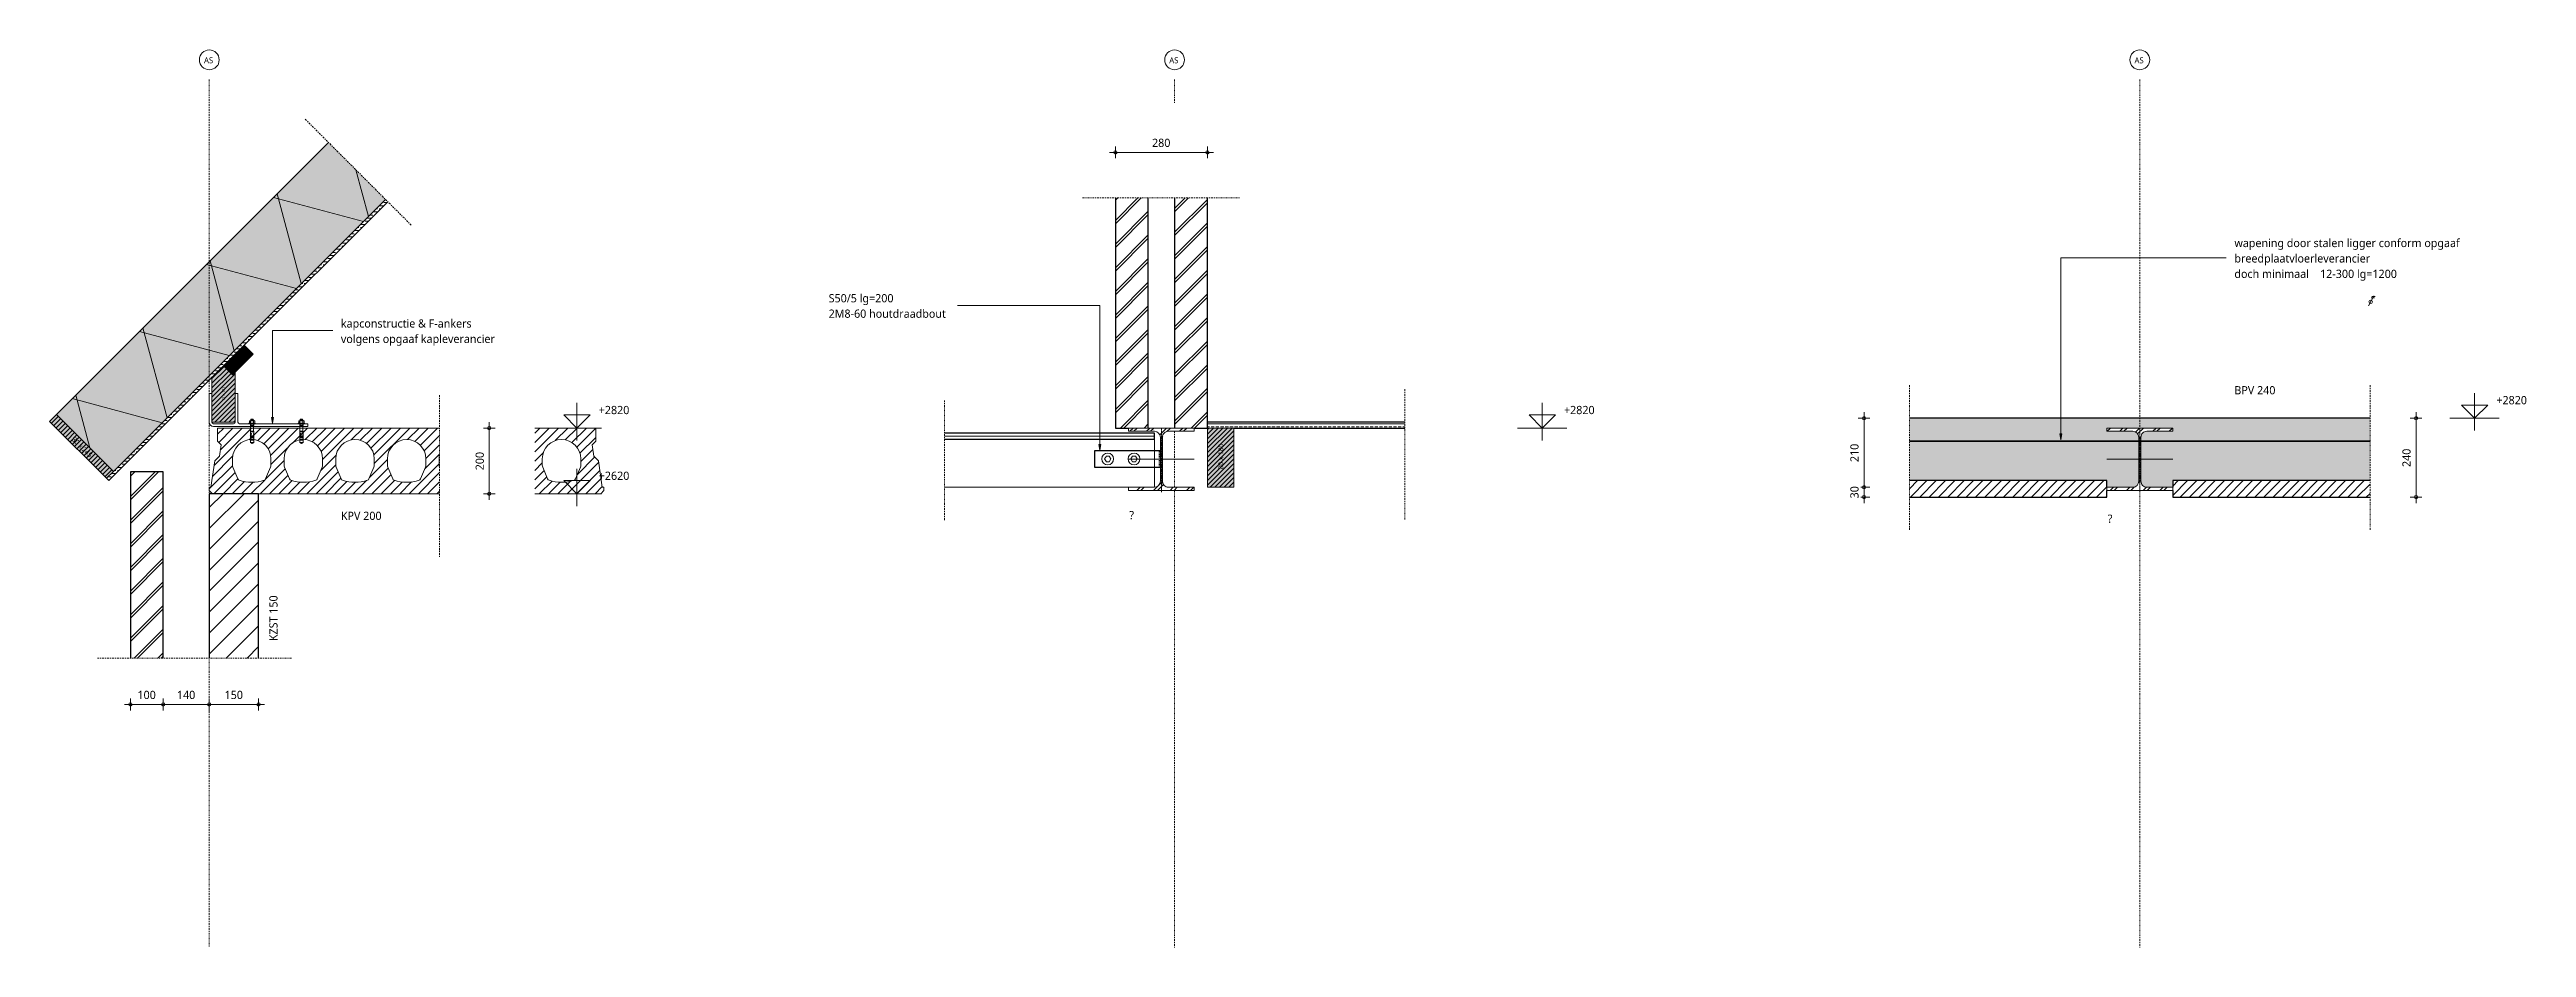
# Model space of a CAD drawing. Header units: millimetres. Extents: x -14163 to 55687, y -143 to 37302.
# Drawn here: x 21556 to 29087, y 530 to 3261 of the extents above; entities that cross this region are included whole.
import ezdxf

# ---------------------------------------------------------------- set-up
doc = ezdxf.new("R2010")
doc.units = ezdxf.units.MM
doc.linetypes.add('MV_center', pattern=[15, 6, -3, 3, -3])
doc.linetypes.add('MV_hartlijn_staal', pattern=[6.6, 5, -0.8, 0, -0.8])
for name, color, linetype, lineweight in [('A-ANNO-DIMS', 211, 'Continuous', 13), ('A-ANNO-DIMS-10', 211, 'Continuous', 13), ('A-ANNO-NOTE', 131, 'Continuous', 18), ('A-DETL', 90, 'Continuous', 13), ('A-DETL-GENF', 92, 'Continuous', 18), ('A-DETL-IDEN', 3, 'Continuous', 18), ('A-DETL-MEDM', 33, 'Continuous', 18), ('A-DETL-THIN', 151, 'Continuous', 18), ('G-ANNO-TEXT', 231, 'Continuous', 13)]:
    doc.layers.add(name, color=color, linetype=linetype, lineweight=lineweight)
doc.styles.add('Segoe UI', font='segoeui.ttf', dxfattribs={"height": 15})
doc.styles.add('Segoe UI_1', font='segoeui.ttf', dxfattribs={"height": 8})
doc.styles.add('Segoe UI_2', font='segoeui.ttf', dxfattribs={"height": 18})
doc.styles.add('Segoe UI_3', font='segoeui.ttf', dxfattribs={"height": 25})
doc.styles.add('Segoe UI_I', font='segoeui.ttf', dxfattribs={"height": 25})
doc.dimstyles.new('2_5_mm', dxfattribs={"dimscale": 304.8, "dimtxt": 26.184099, "dimasz": 0.032808, "dimexe": 0.059055, "dimexo": 0.0625, "dimgap": 0.029528, "dimtad": 1, "dimdec": 0, "dimzin": 0, "dimdsep": 46, "dimtxsty": 'Segoe UI_3', "dimblk1": 'DOTBLANK', "dimblk2": 'DOTBLANK', "dimsah": 1, "dimcen": 0.09, "dimdle": 0.059055, "dimazin": 0, "dimtfac": 1, "dimtdec": 4, "dimtix": 1, "dimtmove": 0, "dimatfit": 3, "dimfxl": 0.059055, "dimfxlon": 1, "dimtvp": 1, "dimtfill": 1, "dimtolj": 1, "dimtzin": 0, "dimarcsym": 2})
pattern_1 = [(45, (0, 0), (-14.142136, 14.142136), [])]
pattern_2 = [(0, (0, 0), (0, 18.952), []), (0, (0, 9.476), (0, 18.952), [9.476, -4.738])]
pattern_3 = [(45, (0, 0), (-35.92102, 35.92102), []), (45, (10.16, 0), (-35.92102, 35.92102), [])]

msp = doc.modelspace()

# ---------------------------------------------------------------- texts
at = {"layer": 'A-ANNO-NOTE', "lineweight": 13, "attachment_point": 1}
for s, insert, char_height, width, rotation, style in [('38 x 89', (22115.3, 2307.6), 8, 47.3, 45, 'Segoe UI_1'), ('71 x 171', (22081, 2193.2), 8, 55.316, 90, 'Segoe UI_1'), ('30 x 245', (21632.1, 2084.3), 15, 94.599, 315, 'Segoe UI'), ('80 x 180', (25109.4, 1983.5), 15, 94.599, 90, 'Segoe UI')]:
    msp.add_mtext(s, dxfattribs=dict(at, insert=insert, char_height=char_height, width=width, rotation=rotation, style=style))
at = {"layer": 'A-DETL-IDEN', "lineweight": 13, "char_height": 25, "width": 19.24, "attachment_point": 1, "style": 'Segoe UI_3', "bg_fill": 3, "box_fill_scale": 1.25, "bg_fill_color": 9, "bg_fill_true_color": 13158600, "bg_fill_transparency": 0}
for insert in [(24838.8, 1857.2), (27813.8, 1846.3)]:
    msp.add_mtext('?', dxfattribs=dict(at, insert=insert))
at = {"layer": 'G-ANNO-TEXT', "color": 7, "char_height": 25, "attachment_point": 1}
for s, insert, width, style in [('wapening door stalen ligger conform opgaaf', (28198.9, 2685), 839.367, 'Segoe UI_3'), ('breedplaatvloerleverancier', (28198.9, 2638.1), 496.245, 'Segoe UI_3'), ('doch minimaal    12-300 lg=1200', (28198.9, 2591.1), 627.721, 'Segoe UI_3'), ('S50/5 lg=200', (23924.5, 2517), 254.937, 'Segoe UI_3'), ('kapconstructie & F-ankers', (22441.4, 2440.2), 489.029, 'Segoe UI_3'), ('2M8-60 houtdraadbout', (23924.5, 2470), 443.333, 'Segoe UI_3'), ('volgens opgaaf kapleverancier', (22441.4, 2393.3), 569.198, 'Segoe UI_3'), ('BPV 240', (28198.9, 2237.1), 156.329, 'Segoe UI_3'), ('+2820', (28995.4, 2206.9), 121.856, 'Segoe UI_I'), ('+2820', (23225.4, 2176.9), 121.856, 'Segoe UI_I'), ('+2820', (26160.4, 2176.9), 121.856, 'Segoe UI_I'), ('+2620 ', (23225.4, 1976.9), 133.882, 'Segoe UI_I'), ('KPV 200', (22441.4, 1855.1), 157.131, 'Segoe UI_3')]:
    msp.add_mtext(s, dxfattribs=dict(at, insert=insert, width=width, style=style))
at = {"layer": 'G-ANNO-TEXT', "color": 7, "insert": (22223.7, 1461.5), "char_height": 25, "width": 175.57, "attachment_point": 1, "rotation": 90, "style": 'Segoe UI_3'}
msp.add_mtext('KZST 150', dxfattribs=at)

# ---------------------------------------------------------------- blocks, each defined once
blk = doc.blocks.new('00 hout_rechthoekig_sls - Vuren 71x171-3429558-Details Constructie')
at = {"layer": 'A-DETL-GENF', "lineweight": 13}
blk.add_hatch(color=256, dxfattribs=at).paths.add_polyline_path([(0, 0), (0, -71), (152.8, -71), (144.1, -62.4), (171, -35.5), (135.5, 0), (39.7, 0)])
at = {"layer": 'A-DETL-MEDM', "lineweight": 13}
h = blk.add_hatch(dxfattribs=at)
h.set_pattern_fill('FP_153', color=256, style=0, pattern_type=2)
h.set_pattern_definition([(315, (-2127.62, 22049.316), (7.071068, 7.071068), [])])
h.paths.add_polyline_path([(0, 0), (0, -71), (152.8, -71), (144.1, -62.4), (171, -35.5), (135.5, 0), (39.7, 0)])
at = {"layer": 'A-DETL-MEDM'}
for p, q in [((0, 0), (135.5, 0)), ((0, -71), (0, 0)), ((152.8, -71), (0, -71)), ((152.8, -71), (0, -71))]:
    blk.add_line(p, q, dxfattribs=at)
blk = doc.blocks.new('23 VBI kanaalplaat - KPV200-V71-Details Constructie')
at = {"layer": 'A-DETL-GENF', "lineweight": 5}
h = blk.add_hatch(dxfattribs=at)
h.set_pattern_fill('FP_158', color=256, style=0, pattern_type=2)
h.set_pattern_definition([(45, (-22041.316, -1909.62), (-14.142136, 14.142136), [])])
h.paths.add_polyline_path([(229.2, 0), (700, 0), (700, 80.3), (699.7, 81.1), (698.8, 83.9), (698.5, 86.9), (698.5, 106.5), (699, 114.2), (700, 119.2), (700, 200), (25, 200), (25, 160), (35.6, 149.4), (30.7, 114.7), (16.5, 100.6), (5, 20), (0, 20), (0, 10), (10, 0), (150, 0)])
h.paths.add_polyline_path([(1190, 0), (1200, 10), (1200, 20), (1195, 20), (1183.5, 100.6), (1169.3, 114.7), (1164.4, 149.4), (1175, 160), (1175, 200), (989.7, 200), (989.7, 0), (1129.8, 0)])
h.paths.add_polyline_path([(443, 35), (430.1, 35.7), (417.5, 37.7), (405, 41.2), (403.7, 41.8), (402.5, 42.7), (401.5, 43.8), (400.8, 45.1), (385.7, 81.1), (384.8, 83.9), (384.5, 86.9), (384.5, 106.5), (385, 114.2), (386.5, 121.6), (389, 128.9), (392.3, 135.8), (396.6, 142.1), (401.6, 147.9), (407.4, 152.9), (413.8, 157.2), (420.6, 160.5), (427.9, 163), (435.4, 164.5), (443, 165), (450.6, 164.5), (458.1, 163), (465.4, 160.5), (472.3, 157.2), (478.6, 152.9), (484.4, 147.9), (489.4, 142.1), (493.7, 135.8), (497, 128.9), (499.5, 121.6), (501, 114.2), (501.5, 106.5), (501.5, 86.9), (501.2, 83.9), (500.3, 81.1), (485.2, 45.1), (484.5, 43.8), (483.5, 42.7), (482.3, 41.8), (481, 41.2), (468.5, 37.7), (455.9, 35.7)])
h.paths.add_polyline_path([(286, 35), (273.1, 35.7), (260.5, 37.7), (248, 41.2), (246.7, 41.8), (245.5, 42.7), (244.5, 43.8), (243.8, 45.1), (228.7, 81.1), (227.8, 83.9), (227.5, 86.9), (227.5, 106.5), (228, 114.2), (229.5, 121.6), (232, 128.9), (235.3, 135.8), (239.6, 142.1), (244.6, 147.9), (250.4, 152.9), (256.8, 157.2), (263.6, 160.5), (270.9, 163), (278.4, 164.5), (286, 165), (293.6, 164.5), (301.1, 163), (308.4, 160.5), (315.3, 157.2), (321.6, 152.9), (327.4, 147.9), (332.4, 142.1), (336.7, 135.8), (340, 128.9), (342.5, 121.6), (344, 114.2), (344.5, 106.5), (344.5, 86.9), (344.2, 83.9), (343.3, 81.1), (328.2, 45.1), (327.5, 43.8), (326.5, 42.7), (325.3, 41.8), (324, 41.2), (311.5, 37.7), (298.9, 35.7)])
h.paths.add_polyline_path([(1071, 35), (1058.1, 35.7), (1045.5, 37.7), (1033, 41.2), (1031.7, 41.8), (1030.5, 42.7), (1029.5, 43.8), (1028.8, 45.1), (1013.7, 81.1), (1012.8, 83.9), (1012.5, 86.9), (1012.5, 106.5), (1013, 114.2), (1014.5, 121.6), (1017, 128.9), (1020.3, 135.8), (1024.6, 142.1), (1029.6, 147.9), (1035.4, 152.9), (1041.8, 157.2), (1048.6, 160.5), (1055.9, 163), (1063.4, 164.5), (1071, 165), (1078.6, 164.5), (1086.1, 163), (1093.4, 160.5), (1100.3, 157.2), (1106.6, 152.9), (1112.4, 147.9), (1117.4, 142.1), (1121.7, 135.8), (1125, 128.9), (1127.5, 121.6), (1129, 114.2), (1129.5, 106.5), (1129.5, 86.9), (1129.2, 83.9), (1128.3, 81.1), (1113.2, 45.1), (1112.5, 43.8), (1111.5, 42.7), (1110.3, 41.8), (1109, 41.2), (1096.5, 37.7), (1083.9, 35.7)])
h.paths.add_polyline_path([(129, 35), (116.1, 35.7), (103.5, 37.7), (91, 41.2), (89.7, 41.8), (88.5, 42.7), (87.5, 43.8), (86.8, 45.1), (71.7, 81.1), (70.8, 83.9), (70.5, 86.9), (70.5, 106.5), (71, 114.2), (72.5, 121.6), (75, 128.9), (78.3, 135.8), (82.6, 142.1), (87.6, 147.9), (93.4, 152.9), (99.8, 157.2), (106.6, 160.5), (113.9, 163), (121.4, 164.5), (129, 165), (136.6, 164.5), (144.1, 163), (151.4, 160.5), (158.3, 157.2), (164.6, 152.9), (170.4, 147.9), (175.4, 142.1), (179.7, 135.8), (183, 128.9), (185.5, 121.6), (187, 114.2), (187.5, 106.5), (187.5, 86.9), (187.2, 83.9), (186.3, 81.1), (171.2, 45.1), (170.5, 43.8), (169.5, 42.7), (168.3, 41.8), (167, 41.2), (154.5, 37.7), (141.9, 35.7)])
h.paths.add_polyline_path([(600, 35), (587.1, 35.7), (574.5, 37.7), (562, 41.2), (560.7, 41.8), (559.5, 42.7), (558.5, 43.8), (557.8, 45.1), (542.7, 81.1), (541.8, 83.9), (541.5, 86.9), (541.5, 106.5), (542, 114.2), (543.5, 121.6), (546, 128.9), (549.3, 135.8), (553.6, 142.1), (558.6, 147.9), (564.4, 152.9), (570.8, 157.2), (577.6, 160.5), (584.9, 163), (592.4, 164.5), (600, 165), (607.6, 164.5), (615.1, 163), (622.4, 160.5), (629.3, 157.2), (635.6, 152.9), (641.4, 147.9), (646.4, 142.1), (650.7, 135.8), (654, 128.9), (656.5, 121.6), (658, 114.2), (658.5, 106.5), (658.5, 86.9), (658.2, 83.9), (657.3, 81.1), (642.2, 45.1), (641.5, 43.8), (640.5, 42.7), (639.3, 41.8), (638, 41.2), (625.5, 37.7), (612.9, 35.7)])
at = {"layer": 'A-DETL-GENF'}
for p, q in [((700, 200), (25, 200)), ((25, 200), (25, 160)), ((25, 160), (35.6, 149.4)), ((1175, 200), (989.7, 200)), ((1164.4, 149.4), (1175, 160)), ((1175, 160), (1175, 200)), ((16.5, 100.6), (5, 20)), ((30.7, 114.7), (16.5, 100.6)), ((35.6, 149.4), (30.7, 114.7)), ((70.5, 86.9), (70.5, 106.5)), ((86.8, 45.1), (71.7, 81.1)), ((186.3, 81.1), (171.2, 45.1)), ((187.5, 106.5), (187.5, 86.9)), ((227.5, 86.9), (227.5, 106.5)), ((243.8, 45.1), (228.7, 81.1)), ((343.3, 81.1), (328.2, 45.1)), ((344.5, 106.5), (344.5, 86.9)), ((384.5, 86.9), (384.5, 106.5)), ((400.8, 45.1), (385.7, 81.1)), ((500.3, 81.1), (485.2, 45.1)), ((501.5, 106.5), (501.5, 86.9)), ((541.5, 86.9), (541.5, 106.5)), ((557.8, 45.1), (542.7, 81.1)), ((657.3, 81.1), (642.2, 45.1)), ((658.5, 106.5), (658.5, 86.9)), ((698.5, 86.9), (698.5, 106.5)), ((700, 80.3), (699.7, 81.1)), ((1012.5, 86.9), (1012.5, 106.5)), ((1028.8, 45.1), (1013.7, 81.1)), ((1128.3, 81.1), (1113.2, 45.1)), ((1129.5, 106.5), (1129.5, 86.9)), ((1169.3, 114.7), (1164.4, 149.4)), ((1183.5, 100.6), (1169.3, 114.7)), ((1195, 20), (1183.5, 100.6)), ((5, 20), (0, 20)), ((0, 20), (0, 10)), ((0, 10), (10, 0)), ((150, 0), (700, 0)), ((989.7, 0), (1190, 0)), ((1190, 0), (1200, 10)), ((1200, 20), (1195, 20)), ((1200, 10), (1200, 20))]:
    blk.add_line(p, q, dxfattribs=at)
for centre, radius, start, end in [((129, 106.5), 58.5, 0, 180), ((286, 106.5), 58.5, 0, 180), ((443, 106.5), 58.5, 0, 180), ((600, 106.5), 58.5, 0, 180), ((1071, 106.5), 58.5, 0, 180), ((85.5, 86.9), 15, 180, 202.7741), ((172.5, 86.9), 15, 337.2259, 360), ((242.5, 86.9), 15, 180, 202.7741), ((329.5, 86.9), 15, 337.2259, 360), ((399.5, 86.9), 15, 180, 202.7741), ((486.5, 86.9), 15, 337.2259, 360), ((556.5, 86.9), 15, 180, 202.7741), ((643.5, 86.9), 15, 337.2259, 0), ((757, 106.5), 58.5, 167.50337, 180), ((713.5, 86.9), 15, 180, 202.7741), ((1027.5, 86.9), 15, 180, 202.7741), ((1114.5, 86.9), 15, 337.2259, 0), ((93.2, 47.8), 7, 202.7741, 251.58956), ((129, 155.3), 120.3, 251.58956, 288.41044), ((164.8, 47.8), 7, 288.41044, 337.2259), ((250.2, 47.8), 7, 202.7741, 251.58956), ((286, 155.3), 120.3, 251.58956, 288.41044), ((321.8, 47.8), 7, 288.41044, 337.2259), ((407.2, 47.8), 7, 202.7741, 251.58956), ((443, 155.3), 120.3, 251.58956, 288.41044), ((478.8, 47.8), 7, 288.41044, 337.2259), ((564.2, 47.8), 7, 202.7741, 251.58956), ((600, 155.3), 120.3, 251.58956, 288.41044), ((635.8, 47.8), 7, 288.41044, 337.2259), ((1035.2, 47.8), 7, 202.7741, 251.58956), ((1071, 155.3), 120.3, 251.58956, 288.41044), ((1106.8, 47.8), 7, 288.41044, 337.2259)]:
    blk.add_arc(centre, radius, start, end, dxfattribs=at)
blk = doc.blocks.new('NLRS_00_DI_maskeer - Type 1-4234933-Details Constructie')
at = {"layer": 'A-DETL-GENF', "linetype": 'MV_center'}
blk.add_line((392, 0), (-100, 0), dxfattribs=at)
blk = doc.blocks.new('NLRS_00_DI_maskeer - Type 1-4234936-Details Constructie')
at = {"layer": 'A-DETL-GENF', "linetype": 'MV_center'}
blk.add_line((490, 0), (-100, 0), dxfattribs=at)
blk = doc.blocks.new('28 snelboutanker 2d - Snelboutanker M10-3577387-Details Constructie')
at = {"layer": 'A-DETL-GENF', "lineweight": 5}
for p, q in [((-9.5, 1.6), (-7.5, 1.6)), ((-9.5, 0), (-9.5, 1.6)), ((9.5, 0), (-9.5, 0)), ((-8.2, 8.3), (-7.5, 8.7)), ((-8.2, 2), (-8.2, 8.3)), ((-7.5, 1.6), (-8.2, 2)), ((-7.5, 8.7), (7.5, 8.7)), ((7.5, 1.6), (-7.5, 1.6)), ((-5, 10.1), (-3.7, 12.1)), ((-5, 10.1), (5, 10.1)), ((-5, 10.1), (-5, 8.7)), ((-4.6, 8.3), (-4.6, 2.6)), ((-3.7, 13.2), (-3.3, 14.2)), ((-3.7, 13.2), (-3.7, 12.1)), ((-3.7, 13.2), (3.8, 13.2)), ((-3.7, 12.1), (3.8, 12.1)), ((3.4, 14.2), (-3.3, 14.2)), ((3.4, 14.2), (3.8, 13.2)), ((3.8, 12.1), (3.8, 13.2)), ((3.8, 12.1), (5, 10.1)), ((4.6, 8.3), (4.6, 2.6)), ((5, 10.1), (5, 8.7)), ((7.5, 8.7), (8.2, 8.3)), ((8.2, 2), (7.5, 1.6)), ((7.5, 1.6), (9.5, 1.6)), ((8.2, 8.3), (8.2, 2.6)), ((9.5, 1.6), (9.5, 0)), ((-5, -38.6), (-5.4, -37.2)), ((-3.9, -37.2), (-5.4, -37.2)), ((-5, 0), (-5, -4.1)), ((-5, -4.1), (-5, 0)), ((-4.5, -5), (-5, -4.1)), ((-5, -4.1), (5, -4.1)), ((-5, -24.2), (-5, -57)), ((-5, -38.6), (-3.9, -38.6)), ((-4.4, -40.2), (-5, -42)), ((-5, -40.2), (-3.1, -40.2)), ((-5, -42), (-3.3, -42)), ((-5, -57), (0, -59.9)), ((-5, -57), (5, -57)), ((-4.9, -22.2), (4.9, -22.2)), ((-4.9, -24.2), (-4.9, -22.2)), ((4.9, -24.2), (-4.9, -24.2)), ((-4.9, -46.8), (-4.4, -43.2)), ((4.9, -46.8), (-4.9, -46.8)), ((-4.9, -49.2), (-4.9, -46.8)), ((4.9, -49.2), (-4.9, -49.2)), ((-3.2, -40.7), (-4.6, -40.7)), ((-4.5, -22), (-4.5, -5)), ((-4.5, -5), (4.5, -5)), ((4.5, -22), (-4.5, -22)), ((-4.5, -37.2), (-4.5, -38.6)), ((-4.4, -43.2), (-4.2, -42)), ((-4.3, -31.7), (-4, -30.7)), ((-4.2, 0), (-4.2, -4.1)), ((-4.1, -50), (4.1, -50)), ((2, -24.2), (-4, -24.2)), ((-3.9, -37.2), (-3.9, -38.6)), ((-3.1, -40.2), (-3.6, -42)), ((-2.7, -32.2), (-3.4, -31.4)), ((-3.3, -40.2), (-3.3, -31.6)), ((-3.3, -42), (-2.7, -40.2)), ((-3.1, -31.8), (-3.1, -40.2)), ((-2.7, -40.2), (-2.7, -32.2)), ((-2.6, -31.7), (-2.6, -40.2)), ((-2.6, -40.2), (-2.5, -42)), ((-2.6, -40.2), (5, -40.2)), ((-2.6, -40.7), (4.6, -40.7)), ((-2.5, -42), (2.1, -42)), ((0, -59.9), (5, -57)), ((0.8, -38.6), (0.8, -37.2)), ((0.8, -37.2), (4.9, -37.2)), ((4.9, -38.6), (0.8, -38.6)), ((2.1, -42), (2.1, -41.2)), ((2.1, -41.2), (3.8, -41.2)), ((3.4, -42), (3.4, -41.2)), ((5, -42), (3.4, -42)), ((3.8, -41.2), (3.8, -42)), ((4.2, -4.1), (4.2, 0)), ((4.2, -42), (4.4, -43.2)), ((4.3, -24.2), (4.3, -25.2)), ((4.3, -25.2), (5.7, -25.2)), ((4.4, -31.4), (5, -32.2)), ((4.4, -40.2), (5, -42)), ((4.4, -43.2), (4.9, -46.8)), ((4.5, -5), (5, -4.1)), ((4.5, -5), (4.5, -22)), ((4.9, -22.2), (4.9, -24.2)), ((4.9, -37.2), (4.9, -38.6)), ((4.9, -46.8), (4.9, -49.2)), ((5, -4.1), (5, 0)), ((5, -57), (5, -24.2)), ((5.7, -25.2), (5, -28))]:
    blk.add_line(p, q, dxfattribs=at)
for centre, radius, start, end in [((-6.4, 4.5), 4.25, 65.00756, 114.99239), ((-6.4, 5.9), 4.25, 245.00761, 294.99244), ((0, -18), 26.7, 80.09006, 99.90994), ((0, 28.3), 26.7, 260.09006, 279.90994), ((6.4, 4.5), 4.25, 65.00761, 114.99244), ((6.4, 5.9), 4.25, 245.00756, 294.99239), ((-4.4, -24.8), 0.6, 89.89539, 180), ((-4.1, -49.2), 0.8, 180, 270), ((-2.9, -31), 1.78, 84.85935, 188.23188), ((-4.4, -31.4), 0.356, 150.60842, 288.88202), ((-2.3, -31.2), 2.05, 103.73807, 195.39559), ((-1.9, -31.2), 2.1, 109.43804, 164.24266), ((-3.2, -31.1), 1.91, 354.17594, 77.98107), ((-1.6, -31.4), 0.341, 227.51306, 29.34408), ((4.1, -49.2), 0.8, 270, 0), ((10.1, -31.5), 5.66, 167.26115, 178.85208), ((6.4, -30.7), 1.88, 136.48108, 166.22244)]:
    blk.add_arc(centre, radius, start, end, dxfattribs=at)
for points in [[(-4.3, -31.7), (-3.9, -31.2), (-3.4, -30.8), (-3.3, -31.6)], [(-1.8, -31.7), (-2.2, -31.2), (-2.6, -30.9), (-2.6, -31.7)]]:
    blk.add_open_spline(points, degree=3, dxfattribs=at)
blk = doc.blocks.new('42 isolatie - Type 1-3764549-Details Constructie')
at = {"layer": 'A-DETL-GENF'}
blk.add_hatch(color=256, dxfattribs=at).paths.add_polyline_path([(30.3, 0.8), (1199.9, 0.8), (1199.9, 245.8), (30.3, 245.8)])
at = {"layer": 'A-DETL-GENF', "lineweight": 13}
h = blk.add_hatch(dxfattribs=at)
h.set_pattern_fill('FP_159', color=256, style=0, pattern_type=2)
h.set_pattern_definition([(60, (-7106.72, 250.62), (-216.506, 125), []), (120, (-7106.72, 250.62), (-216.506, -125), [])])
h.paths.add_polyline_path([(30.3, 0.8), (1199.9, 0.8), (1199.9, 245.8), (30.3, 245.8)])
at = {"layer": 'A-DETL-GENF'}
for p, q in [((1199.9, 245.8), (30.3, 245.8)), ((1199.9, 245.8), (30.3, 245.8)), ((30.3, 0.8), (1199.9, 0.8)), ((30.3, 0.8), (1199.9, 0.8))]:
    blk.add_line(p, q, dxfattribs=at)
blk = doc.blocks.new('00 hout_rechthoekig_sls - SLS 30x245-3218169-Details Constructie')
at = {"layer": 'A-DETL-GENF', "lineweight": 13}
blk.add_hatch(color=256, dxfattribs=at).paths.add_polyline_path([(245, -30), (245, 0), (0, 0), (0, -30)])
at = {"layer": 'A-DETL-MEDM', "lineweight": 13}
h = blk.add_hatch(dxfattribs=at)
h.set_pattern_fill('FP_160', color=256, style=0, pattern_type=2)
h.set_pattern_definition([(90, (-13735.954, -16778.132), (-10, 6e-16), [])])
h.paths.add_polyline_path([(245, -30), (245, 0), (0, 0), (0, -30)])
at = {"layer": 'A-DETL-MEDM'}
for p, q in [((0, 0), (245, 0)), ((0, -30), (0, 0)), ((245, 0), (245, -30)), ((245, 0), (245, -30)), ((245, 0), (245, -30)), ((245, -30), (0, -30)), ((245, -30), (0, -30))]:
    blk.add_line(p, q, dxfattribs=at)
blk = doc.blocks.new('NLRS_00_DI_maskeer - Type 1-4234937-Details Constructie')
at = {"layer": 'A-DETL-GENF', "linetype": 'MV_center'}
blk.add_line((-100, 0), (355, 0), dxfattribs=at)
blk = doc.blocks.new('00 hout_rechthoekig_sls - SLS 38x89-3186759-Details Constructie')
at = {"layer": 'A-DETL-GENF', "lineweight": 13}
blk.add_hatch(color=256, dxfattribs=at).paths.add_polyline_path([(0, -38), (89, -38), (89, 0), (0, 0)])
at = {"layer": 'A-DETL-MEDM', "lineweight": 13}
h = blk.add_hatch(dxfattribs=at)
h.set_pattern_fill('FP_161', color=256, style=0, pattern_type=2)
h.set_pattern_definition([(0, (-17241.693, 13990.954), (0, 10), [])])
h.paths.add_polyline_path([(0, -38), (89, -38), (89, 0), (0, 0)])
at = {"layer": 'A-DETL-MEDM'}
for p, q in [((0, 0), (89, 0)), ((0, -38), (0, 0)), ((89, 0), (89, -38)), ((89, 0), (89, -38)), ((89, 0), (89, -38)), ((89, -38), (0, -38)), ((89, -38), (0, -38))]:
    blk.add_line(p, q, dxfattribs=at)
blk = doc.blocks.new('NLRS_00_DI_maskeer - Type 1-4234818-Details Constructie')
at = {"layer": 'A-DETL-GENF', "linetype": 'MV_center'}
blk.add_line((298, 0), (-100, 0), dxfattribs=at)
blk = doc.blocks.new('Repeating Detail - 2_ a_5 mm-3732278-Details Constructie')
at = {"layer": 'A-DETL-GENF'}
for p, q in [((0, 0), (0, 5)), ((4, 0), (4, 5)), ((8, 0), (8, 5)), ((12, 0), (12, 5)), ((16, 0), (16, 5)), ((20, 0), (20, 5)), ((24, 0), (24, 5)), ((28, 0), (28, 5)), ((32, 0), (32, 5)), ((36, 0), (36, 5)), ((40, 0), (40, 5)), ((44, 0), (44, 5)), ((48, 0), (48, 5))]:
    blk.add_line(p, q, dxfattribs=at)
blk = doc.blocks.new('28 g_bout met ring boven 2d - M8 met ring-3732272-Details Constructie')
at = {"layer": 'A-DETL-GENF', "lineweight": 13}
blk.add_circle((0, 0), 18, dxfattribs=at)
at = {"layer": 'A-DETL-MEDM'}
for p, q in [((-4.25, 8.5), (-9.45, 0)), ((4.25, 8.5), (-4.25, 8.5)), ((4.25, 8.5), (9.45, 0)), ((4.25, -8.5), (9.45, 0)), ((-9.45, 0), (-4.25, -8.5)), ((-4.25, -8.5), (4.25, -8.5))]:
    blk.add_line(p, q, dxfattribs=at)
blk = doc.blocks.new('00 hout_rechthoekig_sls - Vuren 80x180-3892920-Details Constructie')
at = {"layer": 'A-DETL-GENF', "lineweight": 13}
blk.add_hatch(color=256, dxfattribs=at).paths.add_polyline_path([(0, -80), (180, -80), (180, 0), (0, 0)])
at = {"layer": 'A-DETL-MEDM', "lineweight": 13}
h = blk.add_hatch(dxfattribs=at)
h.set_pattern_fill('FP_162', color=256, style=0, pattern_type=2)
h.set_pattern_definition([(315, (-1929.62, 25076.316), (7.071068, 7.071068), [])])
h.paths.add_polyline_path([(0, -80), (180, -80), (180, 0), (0, 0)])
at = {"layer": 'A-DETL-MEDM'}
for p, q in [((0, 0), (180, 0)), ((0, -80), (0, 0)), ((180, 0), (180, -80)), ((180, 0), (180, -80)), ((180, 0), (180, -80)), ((180, -80), (0, -80)), ((180, -80), (0, -80))]:
    blk.add_line(p, q, dxfattribs=at)
blk = doc.blocks.new('28 Staalprofielen- IPE_HEA_HEB 2d - HEA200-3530710-Details Constructie')
at = {"layer": 'A-DETL-GENF', "lineweight": 13}
h = blk.add_hatch(dxfattribs=at)
h.set_pattern_fill('FP_163', color=256, style=0, pattern_type=2)
h.set_pattern_definition([(225, (24936.316, 2014.62), (25.144717, -25.144717), []), (225, (24936.316, 1976.52), (25.144717, -25.144717), [])])
h.paths.add_polyline_path([(-100, 95), (-100, 85), (-21.3, 85), (-16.6, 84.4), (-12.3, 82.6), (-8.5, 79.7), (-5.7, 76), (-3.9, 71.7), (-3.3, 67), (-3.3, -67), (-3.9, -71.7), (-5.7, -76), (-8.5, -79.7), (-12.3, -82.6), (-16.6, -84.4), (-21.3, -85), (-100, -85), (-100, -95), (100, -95), (100, -85), (21.2, -85), (16.6, -84.4), (12.2, -82.6), (8.5, -79.7), (5.7, -76), (3.9, -71.7), (3.2, -67), (3.2, 67), (3.9, 71.7), (5.7, 76), (8.5, 79.7), (12.2, 82.6), (16.6, 84.4), (21.2, 85), (100, 85), (100, 95)])
at = {"layer": 'A-DETL-GENF'}
for p, q in [((100, 95), (-100, 95)), ((-100, 95), (-100, 85)), ((100, 95), (-100, 95)), ((-100, 95), (-100, 85)), ((-100, 85), (-21.3, 85)), ((-100, 85), (-21.3, 85)), ((21.2, 85), (100, 85)), ((100, 85), (21.2, 85)), ((100, 85), (100, 95)), ((100, 95), (100, 85)), ((-100, 0), (100, 0)), ((-3.3, 67), (-3.3, -67)), ((-3.3, 67), (-3.3, -67)), ((3.2, -67), (3.2, 67)), ((3.2, 67), (3.2, -67)), ((-21.3, -85), (-100, -85)), ((-100, -85), (-100, -95)), ((-100, -95), (-100, -85)), ((-100, -85), (-21.3, -85)), ((-100, -95), (100, -95)), ((100, -95), (-100, -95)), ((100, -85), (21.2, -85)), ((100, -85), (21.2, -85)), ((100, -95), (100, -85)), ((100, -95), (100, -85))]:
    blk.add_line(p, q, dxfattribs=at)
at = {"layer": 'A-DETL-GENF', "linetype": 'MV_hartlijn_staal', "lineweight": 13}
blk.add_line((0, 100), (0, -95), dxfattribs=at)
at = {"layer": 'A-DETL-GENF'}
for centre, start, end in [((-21.3, 67), 0, 90), ((-21.3, 67), 360, 90), ((21.2, 67), 90, 180), ((21.2, 67), 90, 180), ((-21.3, -67), 270, 0), ((-21.3, -67), 270, 0), ((21.2, -67), 180, 270), ((21.2, -67), 180, 270)]:
    blk.add_arc(centre, 18, start, end, dxfattribs=at)
blk = doc.blocks.new('NLRS_00_DI_maskeer - Type 1-4234603-Details Constructie')
at = {"layer": 'A-DETL-GENF', "linetype": 'MV_center'}
blk.add_line((-100, 0), (380, 0), dxfattribs=at)
blk = doc.blocks.new('NLRS_00_DI_maskeer - Type 1-4234938-Details Constructie')
at = {"layer": 'A-DETL-GENF', "linetype": 'MV_center'}
blk.add_line((-100, 0), (264, 0), dxfattribs=at)
blk = doc.blocks.new('NLRS_00_DI_maskeer - Type 1-4234639-Details Constructie')
at = {"layer": 'A-DETL-GENF', "linetype": 'MV_center'}
blk.add_line((340, 0), (-100, 0), dxfattribs=at)
blk = doc.blocks.new('NLRS_00_DI_maskeer - Type 1-4234638-Details Constructie')
at = {"layer": 'A-DETL-GENF', "linetype": 'MV_center'}
blk.add_line((-100, 0), (340, 0), dxfattribs=at)
blk = doc.blocks.new('28 Staalprofielen- IPE_HEA_HEB 2d - HEA200-V72-Details Constructie')
at = {"layer": 'A-DETL-GENF', "lineweight": 13}
h = blk.add_hatch(dxfattribs=at)
h.set_pattern_fill('FP_164', color=256, style=0, pattern_type=2)
h.set_pattern_definition([(225, (27911.316, 2014.62), (25.144717, -25.144717), []), (225, (27911.316, 1976.52), (25.144717, -25.144717), [])])
h.paths.add_polyline_path([(-100, 95), (-100, 85), (-21.3, 85), (-16.6, 84.4), (-12.3, 82.6), (-8.5, 79.7), (-5.7, 76), (-3.9, 71.7), (-3.3, 67), (-3.3, -67), (-3.9, -71.7), (-5.7, -76), (-8.5, -79.7), (-12.3, -82.6), (-16.6, -84.4), (-21.3, -85), (-100, -85), (-100, -95), (100, -95), (100, -85), (21.2, -85), (16.6, -84.4), (12.2, -82.6), (8.5, -79.7), (5.7, -76), (3.9, -71.7), (3.2, -67), (3.2, 67), (3.9, 71.7), (5.7, 76), (8.5, 79.7), (12.2, 82.6), (16.6, 84.4), (21.2, 85), (100, 85), (100, 95)])
at = {"layer": 'A-DETL-GENF'}
for p, q in [((100, 95), (-100, 95)), ((-100, 95), (-100, 85)), ((100, 95), (-100, 95)), ((-100, 95), (-100, 85)), ((-100, 85), (-21.3, 85)), ((-100, 85), (-21.3, 85)), ((21.2, 85), (100, 85)), ((100, 85), (21.2, 85)), ((100, 85), (100, 95)), ((100, 95), (100, 85)), ((-100, 0), (100, 0)), ((-3.3, 67), (-3.3, -67)), ((-3.3, 67), (-3.3, -67)), ((3.2, -67), (3.2, 67)), ((3.2, 67), (3.2, -67)), ((-21.3, -85), (-100, -85)), ((-100, -85), (-100, -95)), ((-100, -95), (-100, -85)), ((-100, -85), (-21.3, -85)), ((-100, -95), (100, -95)), ((100, -95), (-100, -95)), ((100, -85), (21.2, -85)), ((100, -85), (21.2, -85)), ((100, -95), (100, -85)), ((100, -95), (100, -85))]:
    blk.add_line(p, q, dxfattribs=at)
at = {"layer": 'A-DETL-GENF', "linetype": 'MV_hartlijn_staal', "lineweight": 13}
blk.add_line((0, 100), (0, -95), dxfattribs=at)
at = {"layer": 'A-DETL-GENF'}
for centre, start, end in [((-21.3, 67), 0, 90), ((-21.3, 67), 360, 90), ((21.2, 67), 90, 180), ((21.2, 67), 90, 180), ((-21.3, -67), 270, 0), ((-21.3, -67), 270, 0), ((21.2, -67), 180, 270), ((21.2, -67), 180, 270)]:
    blk.add_arc(centre, 18, start, end, dxfattribs=at)
blk = doc.blocks.new('00_GA_stramienbol - Type 1-3732353-Details Constructie')
at = {"layer": 'A-ANNO-NOTE'}
for start, end in [(360, 180), (180, 360)]:
    blk.add_arc((0, 0), 3, start, end, dxfattribs=at)
blk = doc.blocks.new('DIMBLOCK137-Details Constructie')
at = {"layer": 'A-ANNO-DIMS-10'}
for p, q in [((22892.6, 2109.6), (22874.6, 2109.6)), ((22892.6, 2127.6), (22892.6, 1891.6)), ((22892.6, 2109.6), (22910.6, 2109.6)), ((22892.6, 1909.6), (22874.6, 1909.6)), ((22892.6, 1909.6), (22910.6, 1909.6))]:
    blk.add_line(p, q, dxfattribs=at)
for centre in [(22892.6, 2109.6), (22892.6, 1909.6)]:
    blk.add_circle(centre, 5, dxfattribs=at)
at = {"layer": 'A-ANNO-DIMS-10', "color": 0, "insert": (22851, 1981.1), "char_height": 25, "width": 68.555, "attachment_point": 1, "rotation": 90, "line_spacing_factor": 1.142579, "style": 'Segoe UI_3', "bg_fill": 3, "box_fill_scale": 1.25, "bg_fill_color": 9, "bg_fill_true_color": 13158600, "bg_fill_transparency": 0}
blk.add_mtext('200', dxfattribs=at)
blk = doc.blocks.new('_DotBlank')
at = {"color": 0, "linetype": 'ByBlock', "lineweight": -2}
blk.add_line((-0.5, 0), (-1, 0), dxfattribs=at)
blk.add_circle((0, 0), 0.5, dxfattribs=at)
blk = doc.blocks.new('DIMBLOCK138-Details Constructie')
at = {"layer": 'A-ANNO-DIMS-10'}
for p, q in [((21801.3, 1268.8), (21801.3, 1286.8)), ((21901.3, 1268.8), (21901.3, 1286.8)), ((21783.3, 1268.8), (21901.3, 1268.8)), ((21801.3, 1268.8), (21801.3, 1250.8)), ((21901.3, 1268.8), (21901.3, 1250.8))]:
    blk.add_line(p, q, dxfattribs=at)
for centre in [(21801.3, 1268.8), (21901.3, 1268.8)]:
    blk.add_circle(centre, 5, dxfattribs=at)
at = {"layer": 'A-ANNO-DIMS-10', "color": 0, "insert": (21822.8, 1310.4), "char_height": 25, "width": 68.555, "attachment_point": 1, "line_spacing_factor": 1.142579, "style": 'Segoe UI_3', "bg_fill": 3, "box_fill_scale": 1.25, "bg_fill_color": 9, "bg_fill_true_color": 13158600, "bg_fill_transparency": 0}
blk.add_mtext('100', dxfattribs=at)
blk = doc.blocks.new('DIMBLOCK139-Details Constructie')
at = {"layer": 'A-ANNO-DIMS-10'}
for p, q in [((21901.3, 1268.8), (21901.3, 1286.8)), ((22041.3, 1268.8), (22041.3, 1286.8)), ((21901.3, 1268.8), (22041.3, 1268.8)), ((21901.3, 1268.8), (21901.3, 1250.8)), ((22041.3, 1268.8), (22041.3, 1250.8))]:
    blk.add_line(p, q, dxfattribs=at)
for centre in [(21901.3, 1268.8), (22041.3, 1268.8)]:
    blk.add_circle(centre, 5, dxfattribs=at)
at = {"layer": 'A-ANNO-DIMS-10', "color": 0, "insert": (21942.8, 1310.4), "char_height": 25, "width": 68.555, "attachment_point": 1, "line_spacing_factor": 1.142579, "style": 'Segoe UI_3', "bg_fill": 3, "box_fill_scale": 1.25, "bg_fill_color": 9, "bg_fill_true_color": 13158600, "bg_fill_transparency": 0}
blk.add_mtext('140', dxfattribs=at)
blk = doc.blocks.new('DIMBLOCK140-Details Constructie')
at = {"layer": 'A-ANNO-DIMS-10'}
for p, q in [((22041.3, 1268.8), (22041.3, 1286.8)), ((22191.3, 1268.8), (22191.3, 1286.8)), ((22041.3, 1268.8), (22209.3, 1268.8)), ((22041.3, 1268.8), (22041.3, 1250.8)), ((22191.3, 1268.8), (22191.3, 1250.8))]:
    blk.add_line(p, q, dxfattribs=at)
for centre in [(22041.3, 1268.8), (22191.3, 1268.8)]:
    blk.add_circle(centre, 5, dxfattribs=at)
at = {"layer": 'A-ANNO-DIMS-10', "color": 0, "insert": (22087.8, 1310.4), "char_height": 25, "width": 68.555, "attachment_point": 1, "line_spacing_factor": 1.142579, "style": 'Segoe UI_3', "bg_fill": 3, "box_fill_scale": 1.25, "bg_fill_color": 9, "bg_fill_true_color": 13158600, "bg_fill_transparency": 0}
blk.add_mtext('150', dxfattribs=at)
blk = doc.blocks.new('DIMBLOCK141-Details Constructie')
at = {"layer": 'A-ANNO-DIMS-10'}
for p, q in [((24778.3, 2948), (25094.3, 2948)), ((24796.3, 2948), (24796.3, 2966)), ((24796.3, 2948), (24796.3, 2930)), ((25076.3, 2948), (25076.3, 2966)), ((25076.3, 2948), (25076.3, 2930))]:
    blk.add_line(p, q, dxfattribs=at)
for centre in [(24796.3, 2948), (25076.3, 2948)]:
    blk.add_circle(centre, 5, dxfattribs=at)
at = {"layer": 'A-ANNO-DIMS-10', "color": 0, "insert": (24907.8, 2989.6), "char_height": 25, "width": 68.555, "attachment_point": 1, "line_spacing_factor": 1.142579, "style": 'Segoe UI_3', "bg_fill": 3, "box_fill_scale": 1.25, "bg_fill_color": 9, "bg_fill_true_color": 13158600, "bg_fill_transparency": 0}
blk.add_mtext('280', dxfattribs=at)
blk = doc.blocks.new('DIMBLOCK143-Details Constructie')
at = {"layer": 'A-ANNO-DIMS-10'}
for p, q in [((28751.3, 2139.6), (28733.3, 2139.6)), ((28751.3, 1881.6), (28751.3, 2157.6)), ((28751.3, 2139.6), (28769.3, 2139.6)), ((28751.3, 1899.6), (28733.3, 1899.6)), ((28751.3, 1899.6), (28769.3, 1899.6))]:
    blk.add_line(p, q, dxfattribs=at)
for centre in [(28751.3, 2139.6), (28751.3, 1899.6)]:
    blk.add_circle(centre, 5, dxfattribs=at)
at = {"layer": 'A-ANNO-DIMS-10', "color": 0, "insert": (28709.7, 1991.1), "char_height": 25, "width": 68.555, "attachment_point": 1, "rotation": 90, "line_spacing_factor": 1.142579, "style": 'Segoe UI_3', "bg_fill": 3, "box_fill_scale": 1.25, "bg_fill_color": 9, "bg_fill_true_color": 13158600, "bg_fill_transparency": 0}
blk.add_mtext('240', dxfattribs=at)
blk = doc.blocks.new('28_GA_symbool_wapening - Type 1-3658680-Details Constructie')
at = {"layer": 'A-ANNO-NOTE'}
for p, q in [((-0.63, -1.22), (0.93, 1.8)), ((1.12, 1.19), (0.11, 1.19)), ((1.33, 1.6), (0.32, 1.6))]:
    blk.add_line(p, q, dxfattribs=at)
blk.add_circle((0, 0), 0.541, dxfattribs=at)
blk = doc.blocks.new('DIMBLOCK144-Details Constructie')
at = {"layer": 'A-ANNO-DIMS-10'}
for p, q in [((27072.7, 2139.6), (27054.7, 2139.6)), ((27072.7, 2157.6), (27072.7, 1929.6)), ((27072.7, 2139.6), (27090.7, 2139.6)), ((27072.7, 1929.6), (27054.7, 1929.6)), ((27072.7, 1929.6), (27090.7, 1929.6))]:
    blk.add_line(p, q, dxfattribs=at)
for centre in [(27072.7, 2139.6), (27072.7, 1929.6)]:
    blk.add_circle(centre, 5, dxfattribs=at)
at = {"layer": 'A-ANNO-DIMS-10', "color": 0, "insert": (27031.1, 2006.1), "char_height": 25, "width": 68.555, "attachment_point": 1, "rotation": 90, "line_spacing_factor": 1.142579, "style": 'Segoe UI_3', "bg_fill": 3, "box_fill_scale": 1.25, "bg_fill_color": 9, "bg_fill_true_color": 13158600, "bg_fill_transparency": 0}
blk.add_mtext('210', dxfattribs=at)
blk = doc.blocks.new('DIMBLOCK145-Details Constructie')
at = {"layer": 'A-ANNO-DIMS-10'}
for p, q in [((27072.7, 1929.6), (27054.7, 1929.6)), ((27072.7, 1899.6), (27054.7, 1899.6)), ((27072.7, 1929.6), (27072.7, 1881.6)), ((27072.7, 1929.6), (27090.7, 1929.6)), ((27072.7, 1899.6), (27090.7, 1899.6))]:
    blk.add_line(p, q, dxfattribs=at)
for centre in [(27072.7, 1929.6), (27072.7, 1899.6)]:
    blk.add_circle(centre, 5, dxfattribs=at)
at = {"layer": 'A-ANNO-DIMS-10', "color": 0, "insert": (27031.1, 1895.6), "char_height": 25, "width": 45.703, "attachment_point": 1, "rotation": 90, "line_spacing_factor": 1.142579, "style": 'Segoe UI_3', "bg_fill": 3, "box_fill_scale": 1.25, "bg_fill_color": 9, "bg_fill_true_color": 13158600, "bg_fill_transparency": 0}
blk.add_mtext('30', dxfattribs=at)

# ---------------------------------------------------------------- dimensions: what is measured, and where the dimension line sits
at = {"layer": 'A-ANNO-DIMS'}
for base, p1, p2, override, picture, middle in [((25076.3, 2948), (24796.3, 2930), (25076.3, 2930), {"dimpost": '<>', "dimfxl": 280}, 'DIMBLOCK141-Details Constructie', (24936.3, 2969.9)), ((21901.3, 1268.8), (21801.3, 1286.8), (21901.3, 1286.8), {"dimpost": '<>', "dimfxl": 100}, 'DIMBLOCK138-Details Constructie', (21851.3, 1290.7))]:
    dim = msp.add_linear_dim(base=base, p1=p1, p2=p2, dimstyle='2_5_mm', override=override, dxfattribs=at)
    dim.commit()
    dim.dimension.update_dxf_attribs({"geometry": picture, "text_midpoint": middle})
for base, p1, p2, override, picture, middle in [((27072.7, 1929.6), (27090.7, 2139.6), (27090.7, 1929.6), {"dimpost": '<>', "dimfxl": 210}, 'DIMBLOCK144-Details Constructie', (27050.7, 2034.6)), ((28751.3, 2139.6), (28733.3, 1899.6), (28733.3, 2139.6), {"dimpost": '<>', "dimfxl": 240}, 'DIMBLOCK143-Details Constructie', (28729.4, 2019.6))]:
    dim = msp.add_linear_dim(base=base, p1=p1, p2=p2, angle=90, dimstyle='2_5_mm', override=override, dxfattribs=at)
    dim.commit()
    dim.dimension.update_dxf_attribs({"geometry": picture, "text_midpoint": middle})

# ---------------------------------------------------------------- hatches: boundary and pattern name
at = {"layer": 'A-DETL-GENF', "lineweight": 13}
h = msp.add_hatch(dxfattribs=at)
h.set_pattern_fill('FP_128', color=250, style=0, pattern_type=2)
h.set_pattern_definition(pattern_2)
h.paths.add_polyline_path([(21735.8, 1949.6), (22584.1, 2797.9), (22577, 2805), (21728.7, 1956.7)])
h = msp.add_hatch(dxfattribs=at)
h.set_pattern_fill('FP_125', color=254, style=0, pattern_type=2)
h.set_pattern_definition(pattern_3)
h.paths.add_polyline_path([(24836.3, 2109.6), (24896.3, 2109.6), (24896.3, 2809.6), (24796.3, 2809.6), (24796.3, 2109.6)])
h = msp.add_hatch(dxfattribs=at)
h.set_pattern_fill('FP_125', color=254, style=0, pattern_type=2)
h.set_pattern_definition(pattern_3)
h.paths.add_polyline_path([(25076.3, 2109.6), (25076.3, 2809.6), (24976.3, 2809.6), (24976.3, 2109.6), (25036.3, 2109.6)])
h = msp.add_hatch(dxfattribs=at)
h.set_pattern_fill('FP_128', color=250, style=0, pattern_type=2)
h.set_pattern_definition(pattern_2)
h.paths.add_polyline_path([(25572.7, 2109.6), (25676.3, 2109.6), (25676.3, 2127.6), (25076.3, 2127.6), (25076.3, 2109.6), (25156.3, 2109.6)])
at = {"layer": 'A-DETL-GENF'}
msp.add_hatch(color=9, dxfattribs=at).paths.add_polyline_path([(28011.3, 1929.6), (28011.3, 1949.6), (28611.3, 1949.6), (28611.3, 2139.6), (27211.3, 2139.6), (27211.3, 1949.6), (27811.3, 1949.6), (27811.3, 1929.6), (27890.1, 1929.6), (27894.7, 1930.2), (27899.1, 1932), (27902.8, 1934.9), (27905.7, 1938.6), (27907.5, 1943), (27908.1, 1947.6), (27908.1, 2081.6), (27907.5, 2086.3), (27905.7, 2090.6), (27902.8, 2094.3), (27899.1, 2097.2), (27894.7, 2099), (27890.1, 2099.6), (27811.3, 2099.6), (27811.3, 2109.6), (28011.3, 2109.6), (28011.3, 2099.6), (27932.6, 2099.6), (27927.9, 2099), (27923.6, 2097.2), (27919.8, 2094.3), (27917, 2090.6), (27915.2, 2086.3), (27914.6, 2081.6), (27914.6, 1947.6), (27915.2, 1943), (27917, 1938.6), (27919.8, 1934.9), (27923.6, 1932), (27927.9, 1930.2), (27932.6, 1929.6)])
at = {"layer": 'A-DETL-GENF', "lineweight": 13}
h = msp.add_hatch(dxfattribs=at)
h.set_pattern_fill('FP_128', color=250, style=0, pattern_type=2)
h.set_pattern_definition(pattern_2)
h.paths.add_polyline_path([(24915.1, 2075.6), (24915.1, 2093.6), (24276.3, 2093.6), (24276.3, 2075.6), (24371.9, 2075.6)])
h = msp.add_hatch(dxfattribs=at)
h.set_pattern_fill('FP_125', color=254, style=0, pattern_type=2)
h.set_pattern_definition(pattern_3)
h.paths.add_polyline_path([(21901.3, 1409.6), (21901.3, 1976.5), (21801.3, 1976.5), (21801.3, 1409.6)])
h = msp.add_hatch(dxfattribs=at)
h.set_pattern_fill('FP_154', color=254, style=0, pattern_type=2)
h.set_pattern_definition([(45, (0, 0), (-31.819805, 31.819805), [])])
h.paths.add_polyline_path([(22191.3, 1409.6), (22191.3, 1909.6), (22041.3, 1909.6), (22041.3, 1409.6)])
h = msp.add_hatch(dxfattribs=at)
h.set_pattern_fill('FP_152', color=250, style=0, pattern_type=2)
h.set_pattern_definition(pattern_1)
h.paths.add_polyline_path([(27211.3, 1899.6), (27811.3, 1899.6), (27811.3, 1949.6), (27211.3, 1949.6), (27211.3, 1919.6)])
h = msp.add_hatch(dxfattribs=at)
h.set_pattern_fill('FP_152', color=250, style=0, pattern_type=2)
h.set_pattern_definition(pattern_1)
h.paths.add_polyline_path([(28611.3, 1899.6), (28611.3, 1949.6), (28011.3, 1949.6), (28011.3, 1899.6)])
at = {"layer": 'G-ANNO-TEXT'}
for points in [[(22233.6, 2123.2), (22236.7, 2141.2), (22230.4, 2141.2)], [(24749.3, 2041.1), (24752.5, 2059.1), (24746.1, 2059.1)], [(27671.4, 2073.5), (27674.6, 2091.5), (27668.3, 2091.5)]]:
    msp.add_hatch(color=7, dxfattribs=at).paths.add_polyline_path(points)

# ---------------------------------------------------------------- linework, layer by layer
at = {"layer": 'A-DETL', "linetype": 'MV_center', "lineweight": 18}
for p, q in [((22041.3, 3169.6), (22041.3, 529.6)), ((24976.3, 3169.6), (24976.3, 3099.3)), ((27911.3, 3169.6), (27911.3, 2109.6)), ((24976.3, 2099.6), (24976.3, 1929.6)), ((24976.3, 1919.6), (24976.3, 529.6)), ((27911.3, 1919.6), (27911.3, 529.6))]:
    msp.add_line(p, q, dxfattribs=at)
at = {"layer": 'A-DETL', "lineweight": 25}
for p, q in [((22147.7, 2361.6), (22584.1, 2797.9)), ((24796.3, 2809.6), (24796.3, 2109.6)), ((24896.3, 2109.6), (24896.3, 2809.6)), ((24976.3, 2809.6), (24976.3, 2109.6)), ((25076.3, 2109.6), (25076.3, 2809.6)), ((21735.8, 1949.6), (22084.8, 2298.6)), ((24796.3, 2109.6), (24836.3, 2109.6)), ((25036.3, 2109.6), (25076.3, 2109.6)), ((25676.3, 2127.6), (25076.3, 2127.6)), ((25156.3, 2109.6), (25676.3, 2109.6)), ((28611.3, 2139.6), (27211.3, 2139.6)), ((24915.1, 2093.6), (24276.3, 2093.6)), ((24276.3, 2075.6), (24915.1, 2075.6)), ((24933.1, 2040.6), (24733.1, 2040.6)), ((24733.1, 2040.6), (24733.1, 1990.6)), ((24915.1, 2075.6), (24915.1, 2093.6)), ((21801.3, 1976.5), (21801.3, 1409.6)), ((21901.3, 1976.5), (21801.3, 1976.5)), ((21901.3, 1409.6), (21901.3, 1976.5)), ((24733.1, 1990.6), (24933.1, 1990.6)), ((21728.7, 1956.7), (21735.8, 1949.6)), ((22041.3, 1909.6), (22041.3, 1409.6)), ((22191.3, 1909.6), (22041.3, 1909.6)), ((22191.3, 1409.6), (22191.3, 1909.6)), ((27811.3, 1949.6), (27211.3, 1949.6)), ((27211.3, 1899.6), (27811.3, 1899.6)), ((27811.3, 1929.6), (27811.3, 1949.6)), ((27811.3, 1899.6), (27811.3, 1919.6)), ((28011.3, 1949.6), (28011.3, 1929.6)), ((28611.3, 1949.6), (28011.3, 1949.6)), ((28011.3, 1919.6), (28011.3, 1899.6)), ((28011.3, 1899.6), (28611.3, 1899.6))]:
    msp.add_line(p, q, dxfattribs=at)
at = {"layer": 'A-DETL', "lineweight": 18}
for p, q in [((22041.3, 2214.6), (22041.3, 2127.6)), ((22041.3, 2214.6), (22049.3, 2214.6)), ((22049.3, 2214.6), (22049.3, 2127.6)), ((22120.3, 2127.6), (22120.3, 2214.6)), ((22120.3, 2214.6), (22128.3, 2214.6)), ((22128.3, 2214.6), (22128.3, 2127.6)), ((22054.3, 2122.6), (22115.3, 2122.6)), ((22054.3, 2114.6), (22341.3, 2114.6)), ((22133.3, 2122.6), (22341.3, 2122.6)), ((22341.3, 2114.6), (22341.3, 2122.6)), ((24815.1, 2075.6), (24276.3, 2075.6)), ((24915.1, 2075.6), (24815.1, 2075.6)), ((24915.1, 1929.6), (24915.1, 2075.6)), ((24276.3, 1929.6), (24915.1, 1929.6))]:
    msp.add_line(p, q, dxfattribs=at)
at = {"layer": 'A-DETL', "lineweight": 35}
msp.add_line((27211.3, 2069.6), (28611.3, 2069.6), dxfattribs=at)
at = {"layer": 'A-DETL', "lineweight": 18}
for centre, radius, start, end in [((22054.3, 2127.6), 13, 180, 270), ((22054.3, 2127.6), 5, 180, 270), ((22115.3, 2127.6), 5, 270, 0), ((22133.3, 2127.6), 5, 180, 270)]:
    msp.add_arc(centre, radius, start, end, dxfattribs=at)
at = {"layer": 'A-DETL-THIN'}
for p, q in [((23159.2, 2072.2), (23159.2, 2185.8)), ((26094.2, 2072.2), (26094.2, 2185.8)), ((28929.2, 2102.2), (28929.2, 2215.8)), ((23084.2, 2109.6), (23234.2, 2109.6)), ((23199.2, 2149.6), (23119.2, 2149.6)), ((23119.2, 2149.6), (23159.2, 2109.6)), ((23159.2, 2109.6), (23199.2, 2149.6)), ((26019.2, 2109.6), (26169.2, 2109.6)), ((26134.2, 2149.6), (26054.2, 2149.6)), ((26054.2, 2149.6), (26094.2, 2109.6)), ((26094.2, 2109.6), (26134.2, 2149.6)), ((28854.2, 2139.6), (29004.2, 2139.6)), ((28969.2, 2179.6), (28889.2, 2179.6)), ((28889.2, 2179.6), (28929.2, 2139.6)), ((28929.2, 2139.6), (28969.2, 2179.6)), ((23159.2, 1872.2), (23159.2, 1985.8)), ((23084.2, 1909.6), (23234.2, 1909.6)), ((23199.2, 1949.6), (23119.2, 1949.6)), ((23119.2, 1949.6), (23159.2, 1909.6)), ((23159.2, 1909.6), (23199.2, 1949.6))]:
    msp.add_line(p, q, dxfattribs=at)
at = {"layer": 'G-ANNO-TEXT', "color": 250}
for p, q in [((27671.4, 2627.3), (28173.9, 2627.3)), ((27671.4, 2073.5), (27671.4, 2627.3)), ((24749.3, 2482.7), (24316, 2482.7)), ((24749.3, 2041.1), (24749.3, 2482.7)), ((22233.6, 2405.9), (22416.4, 2405.9)), ((22233.6, 2123.2), (22233.6, 2405.9)), ((22236.7, 2141.2), (22230.4, 2141.2)), ((22230.4, 2141.2), (22233.6, 2123.2)), ((22233.6, 2123.2), (22236.7, 2141.2)), ((24752.5, 2059.1), (24746.1, 2059.1)), ((24746.1, 2059.1), (24749.3, 2041.1)), ((24749.3, 2041.1), (24752.5, 2059.1)), ((27674.6, 2091.5), (27668.3, 2091.5)), ((27668.3, 2091.5), (27671.4, 2073.5)), ((27671.4, 2073.5), (27674.6, 2091.5))]:
    msp.add_line(p, q, dxfattribs=at)

# ---------------------------------------------------------------- block references
at = {"layer": 'A-ANNO-NOTE', "xscale": 10, "yscale": 10, "zscale": 10}
for name, p in [('00_GA_stramienbol - Type 1-3732353-Details Constructie', (22041.3, 3229.6)), ('00_GA_stramienbol - Type 1-3732353-Details Constructie', (24976.3, 3229.6)), ('00_GA_stramienbol - Type 1-3732353-Details Constructie', (27911.3, 3229.6)), ('28_GA_symbool_wapening - Type 1-3658680-Details Constructie', (28613.4, 2493.6))]:
    msp.add_blockref(name, p, dxfattribs=at)
at = {"layer": 'A-DETL-GENF', "linetype": 'MV_center'}
for name, p, rotation in [('NLRS_00_DI_maskeer - Type 1-4234937-Details Constructie', (22403.8, 2978.2), 315), ('NLRS_00_DI_maskeer - Type 1-4234933-Details Constructie', (22741.3, 1817.6), 90), ('NLRS_00_DI_maskeer - Type 1-4234938-Details Constructie', (24276.3, 1929.6), 90), ('NLRS_00_DI_maskeer - Type 1-4234818-Details Constructie', (25676.3, 1929.6), 90), ('NLRS_00_DI_maskeer - Type 1-4234638-Details Constructie', (27211.3, 1899.6), 90), ('NLRS_00_DI_maskeer - Type 1-4234639-Details Constructie', (28611.3, 1899.6), 90)]:
    msp.add_blockref(name, p, dxfattribs=dict(at, rotation=rotation))
at = {"layer": 'A-DETL-GENF'}
for name, p, rotation in [('42 isolatie - Type 1-3764549-Details Constructie', (21729.1, 1955.9), 44.99999999999992), ('28 Staalprofielen- IPE_HEA_HEB 2d - HEA200-3530710-Details Constructie', (24936.3, 2014.6), 180), ('28 Staalprofielen- IPE_HEA_HEB 2d - HEA200-V72-Details Constructie', (27911.3, 2014.6), 180), ('Repeating Detail - 2_ a_5 mm-3732278-Details Constructie', (24933.1, 1990.6), 90)]:
    msp.add_blockref(name, p, dxfattribs=dict(at, rotation=rotation))
at = {"layer": 'A-DETL-GENF', "linetype": 'MV_center'}
for name, p in [('NLRS_00_DI_maskeer - Type 1-4234603-Details Constructie', (24796.3, 2809.6)), ('NLRS_00_DI_maskeer - Type 1-4234936-Details Constructie', (21801.3, 1409.6))]:
    msp.add_blockref(name, p, dxfattribs=at)
at = {"layer": 'A-DETL-GENF'}
msp.add_blockref('23 VBI kanaalplaat - KPV200-V71-Details Constructie', (22041.3, 1909.6), dxfattribs=at)
at = {"layer": 'A-DETL-GENF', "lineweight": 5}
for p in [(22171.3, 2122.6), (22321.3, 2122.6)]:
    msp.add_blockref('28 snelboutanker 2d - Snelboutanker M10-3577387-Details Constructie', p, dxfattribs=at)
at = {"layer": 'A-DETL-GENF', "lineweight": 13}
for p in [(24773.1, 2015.6), (24853.1, 2015.6)]:
    msp.add_blockref('28 g_bout met ring boven 2d - M8 met ring-3732272-Details Constructie', p, dxfattribs=at)
at = {"layer": 'A-DETL-MEDM', "lineweight": 13}
for name, p, rotation in [('00 hout_rechthoekig_sls - SLS 38x89-3186759-Details Constructie', (22084.8, 2298.6), 44.99999999999993), ('00 hout_rechthoekig_sls - Vuren 71x171-3429558-Details Constructie', (22049.3, 2127.6), 89.99999999999991), ('00 hout_rechthoekig_sls - SLS 30x245-3218169-Details Constructie', (21576.7, 2151.1), 315), ('00 hout_rechthoekig_sls - Vuren 80x180-3892920-Details Constructie', (25076.3, 1929.6), 89.99999999999991)]:
    msp.add_blockref(name, p, dxfattribs=dict(at, rotation=rotation))

msp.set_redraw_order([(e.dxf.handle, doc.entitydb.next_handle()) for e in msp.query("TEXT MTEXT ATTDEF DIMENSION ARC_DIMENSION")])  # texts and dimensions are drawn at this point

# ---------------------------------------------------------------- next in the draw order: texts
at = {"layer": 'A-ANNO-NOTE', "lineweight": 13, "char_height": 18, "width": 37.679, "attachment_point": 1, "style": 'Segoe UI_2', "bg_fill": 3, "box_fill_scale": 1.25, "bg_fill_color": 9, "bg_fill_true_color": 13158600, "bg_fill_transparency": 0}
for insert in [(22025.2, 3237.2), (24960.2, 3237.2), (27895.2, 3237.2)]:
    msp.add_mtext('AS', dxfattribs=dict(at, insert=insert))

# ---------------------------------------------------------------- next in the draw order: dimensions: what is measured, and where the dimension line sits
at = {"layer": 'A-ANNO-DIMS'}
for base, p1, p2, override, picture, middle in [((22892.6, 1909.6), (22910.6, 2109.6), (22910.6, 1909.6), {"dimpost": '<>', "dimfxl": 200}, 'DIMBLOCK137-Details Constructie', (22870.7, 2009.6)), ((27072.7, 1899.6), (27090.7, 1929.6), (27090.7, 1899.6), {"dimpost": '<>', "dimfxl": 30}, 'DIMBLOCK145-Details Constructie', (27050.8, 1914.6))]:
    dim = msp.add_linear_dim(base=base, p1=p1, p2=p2, angle=90, dimstyle='2_5_mm', override=override, dxfattribs=at)
    dim.commit()
    dim.dimension.update_dxf_attribs({"geometry": picture, "text_midpoint": middle})
dim = msp.add_linear_dim(base=(22041.3, 1268.8), p1=(21901.3, 1286.8), p2=(22041.3, 1286.8), dimstyle='2_5_mm', override={"dimpost": '<>', "dimfxl": 140}, dxfattribs=at)
dim.commit()
dim.dimension.update_dxf_attribs({"geometry": 'DIMBLOCK139-Details Constructie', "text_midpoint": (21971.3, 1290.7)})

# ---------------------------------------------------------------- next in the draw order: dimensions: what is measured, and where the dimension line sits
dim = msp.add_linear_dim(base=(22191.3, 1268.8), p1=(22041.3, 1286.8), p2=(22191.3, 1286.8), dimstyle='2_5_mm', override={"dimpost": '<>', "dimfxl": 150}, dxfattribs=at)
dim.commit()
dim.dimension.update_dxf_attribs({"geometry": 'DIMBLOCK140-Details Constructie', "text_midpoint": (22116.3, 1290.7)})

doc.saveas('drawing.dxf')
